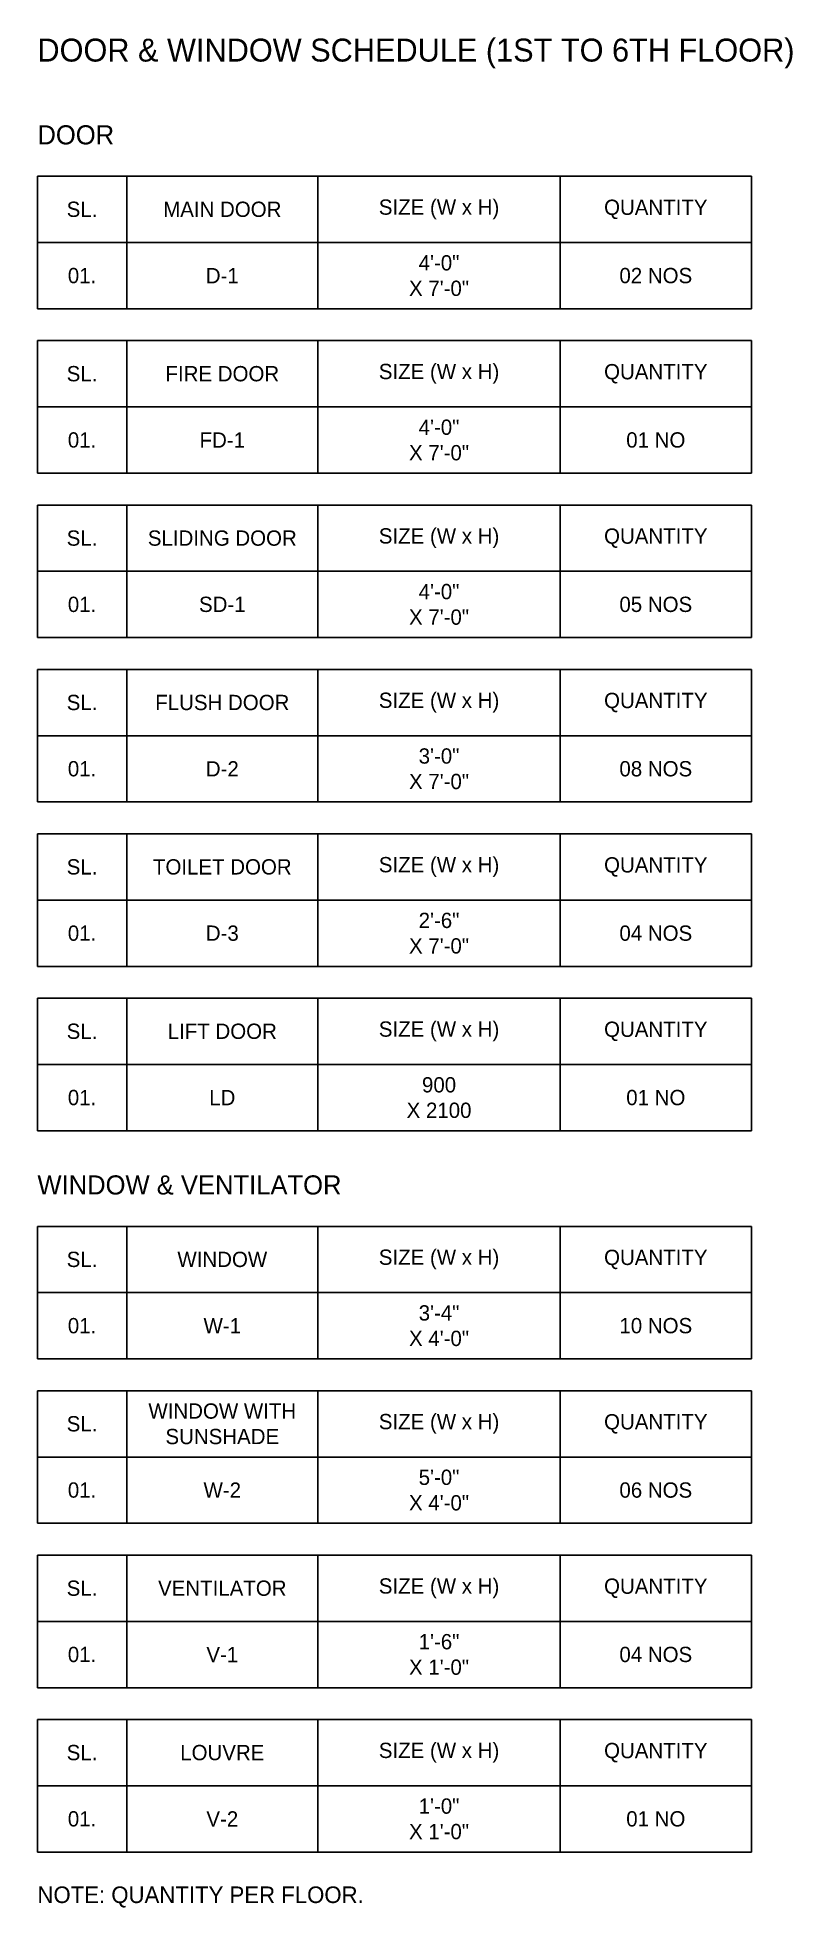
# Model space of a CAD drawing. Header units: millimetres. Extents: x -4369 to 320704, y -106852 to 19948.
# Drawn here: x 300000 to 305923, y -14086 to 590 of the extents above; entities that cross this region are included whole.
import ezdxf

# ---------------------------------------------------------------- set-up
doc = ezdxf.new("R2010")
doc.units = ezdxf.units.MM
doc.layers.add('A-SCHED', color=7, linetype='Continuous')
doc.layers.add('A-SCHED-TEXT', color=2, linetype='Continuous')

msp = doc.modelspace()

# ---------------------------------------------------------------- texts
at = {"layer": 'A-SCHED-TEXT'}
for s, height, p in [('DOOR & WINDOW SCHEDULE (1ST TO 6TH FLOOR)', 180, (300000, 400)), ('DOOR', 150, (300000, -250)), ('WINDOW & VENTILATOR', 150, (300000, -8490)), ('NOTE: QUANTITY PER FLOOR.', 130, (300000, -14050))]:
    msp.add_text(s, height=height, dxfattribs=at).set_placement(p)
at = {"layer": 'A-SCHED-TEXT', "char_height": 120, "attachment_point": 5}
for s, insert, width in [('SL.', (300350, -760), 600), ('MAIN DOOR', (301450, -760), 1400), ('SIZE (W x H)', (303150, -760), 1800), ('QUANTITY', (304850, -760), 1400), ('4\'-0"\\PX 7\'-0"', (303150, -1280), 1800), ('01.', (300350, -1280), 600), ('D-1', (301450, -1280), 1400), ('02 NOS', (304850, -1280), 1400), ('SL.', (300350, -2050), 600), ('FIRE DOOR', (301450, -2050), 1400), ('SIZE (W x H)', (303150, -2050), 1800), ('QUANTITY', (304850, -2050), 1400), ('4\'-0"\\PX 7\'-0"', (303150, -2570), 1800), ('01.', (300350, -2570), 600), ('FD-1', (301450, -2570), 1400), ('01 NO', (304850, -2570), 1400), ('SL.', (300350, -3340), 600), ('SLIDING DOOR', (301450, -3340), 1400), ('SIZE (W x H)', (303150, -3340), 1800), ('QUANTITY', (304850, -3340), 1400), ('01.', (300350, -3860), 600), ('SD-1', (301450, -3860), 1400), ('4\'-0"\\PX 7\'-0"', (303150, -3860), 1800), ('05 NOS', (304850, -3860), 1400), ('SIZE (W x H)', (303150, -4630), 1800), ('SL.', (300350, -4630), 600), ('FLUSH DOOR', (301450, -4630), 1400), ('QUANTITY', (304850, -4630), 1400), ('3\'-0"\\PX 7\'-0"', (303150, -5150), 1800), ('01.', (300350, -5150), 600), ('D-2', (301450, -5150), 1400), ('08 NOS', (304850, -5150), 1400), ('SL.', (300350, -5920), 600), ('TOILET DOOR', (301450, -5920), 1400), ('SIZE (W x H)', (303150, -5920), 1800), ('QUANTITY', (304850, -5920), 1400), ('2\'-6"\\PX 7\'-0"', (303150, -6440), 1800), ('01.', (300350, -6440), 600), ('D-3', (301450, -6440), 1400), ('04 NOS', (304850, -6440), 1400), ('SL.', (300350, -7210), 600), ('LIFT DOOR', (301450, -7210), 1400), ('SIZE (W x H)', (303150, -7210), 1800), ('QUANTITY', (304850, -7210), 1400), ('900\\PX 2100', (303150, -7730), 1800), ('01.', (300350, -7730), 600), ('LD', (301450, -7730), 1400), ('01 NO', (304850, -7730), 1400), ('SL.', (300350, -9000), 600), ('WINDOW', (301450, -9000), 1400), ('SIZE (W x H)', (303150, -9000), 1800), ('QUANTITY', (304850, -9000), 1400), ('3\'-4"\\PX 4\'-0"', (303150, -9520), 1800), ('01.', (300350, -9520), 600), ('W-1', (301450, -9520), 1400), ('10 NOS', (304850, -9520), 1400), ('SL.', (300350, -10290), 600), ('WINDOW WITH SUNSHADE', (301450, -10290), 1400), ('SIZE (W x H)', (303150, -10290), 1800), ('QUANTITY', (304850, -10290), 1400), ('5\'-0"\\PX 4\'-0"', (303150, -10810), 1800), ('01.', (300350, -10810), 600), ('W-2', (301450, -10810), 1400), ('06 NOS', (304850, -10810), 1400), ('SL.', (300350, -11580), 600), ('VENTILATOR', (301450, -11580), 1400), ('SIZE (W x H)', (303150, -11580), 1800), ('QUANTITY', (304850, -11580), 1400), ('1\'-6"\\PX 1\'-0"', (303150, -12100), 1800), ('01.', (300350, -12100), 600), ('V-1', (301450, -12100), 1400), ('04 NOS', (304850, -12100), 1400), ('SL.', (300350, -12870), 600), ('LOUVRE', (301450, -12870), 1400), ('SIZE (W x H)', (303150, -12870), 1800), ('QUANTITY', (304850, -12870), 1400), ('01.', (300350, -13390), 600), ('V-2', (301450, -13390), 1400), ('1\'-0"\\PX 1\'-0"', (303150, -13390), 1800), ('01 NO', (304850, -13390), 1400)]:
    msp.add_mtext(s, dxfattribs=dict(at, insert=insert, width=width))

# ---------------------------------------------------------------- linework, layer by layer
at = {"layer": 'A-SCHED'}
for p, q in [((300000, -500), (305600, -500)), ((300000, -500), (300000, -1540)), ((300700, -500), (300700, -1540)), ((302200, -500), (302200, -1540)), ((304100, -500), (304100, -1540)), ((305600, -500), (305600, -1540)), ((300000, -1020), (305600, -1020)), ((300000, -1540), (305600, -1540)), ((300000, -1790), (305600, -1790)), ((300000, -1790), (300000, -2830)), ((300700, -1790), (300700, -2830)), ((302200, -1790), (302200, -2830)), ((304100, -1790), (304100, -2830)), ((305600, -1790), (305600, -2830)), ((300000, -2310), (305600, -2310)), ((300000, -2830), (305600, -2830)), ((300000, -3080), (305600, -3080)), ((300000, -3080), (300000, -4120)), ((300700, -3080), (300700, -4120)), ((302200, -3080), (302200, -4120)), ((304100, -3080), (304100, -4120)), ((305600, -3080), (305600, -4120)), ((300000, -3600), (305600, -3600)), ((300000, -4120), (305600, -4120)), ((300000, -4370), (305600, -4370)), ((300000, -4370), (300000, -5410)), ((300700, -4370), (300700, -5410)), ((302200, -4370), (302200, -5410)), ((304100, -4370), (304100, -5410)), ((305600, -4370), (305600, -5410)), ((300000, -4890), (305600, -4890)), ((300000, -5410), (305600, -5410)), ((300000, -5660), (305600, -5660)), ((300000, -5660), (300000, -6700)), ((300700, -5660), (300700, -6700)), ((302200, -5660), (302200, -6700)), ((304100, -5660), (304100, -6700)), ((305600, -5660), (305600, -6700)), ((300000, -6180), (305600, -6180)), ((300000, -6700), (305600, -6700)), ((300000, -6950), (305600, -6950)), ((300000, -6950), (300000, -7990)), ((300700, -6950), (300700, -7990)), ((302200, -6950), (302200, -7990)), ((304100, -6950), (304100, -7990)), ((305600, -6950), (305600, -7990)), ((300000, -7470), (305600, -7470)), ((300000, -7990), (305600, -7990)), ((300000, -8740), (305600, -8740)), ((300000, -8740), (300000, -9780)), ((300700, -8740), (300700, -9780)), ((302200, -8740), (302200, -9780)), ((304100, -8740), (304100, -9780)), ((305600, -8740), (305600, -9780)), ((300000, -9260), (305600, -9260)), ((300000, -9780), (305600, -9780)), ((300000, -10030), (305600, -10030)), ((300000, -10030), (300000, -11070)), ((300700, -10030), (300700, -11070)), ((302200, -10030), (302200, -11070)), ((304100, -10030), (304100, -11070)), ((305600, -10030), (305600, -11070)), ((300000, -10550), (305600, -10550)), ((300000, -11070), (305600, -11070)), ((300000, -11320), (305600, -11320)), ((300000, -11320), (300000, -12360)), ((300700, -11320), (300700, -12360)), ((302200, -11320), (302200, -12360)), ((304100, -11320), (304100, -12360)), ((305600, -11320), (305600, -12360)), ((300000, -11840), (305600, -11840)), ((300000, -12360), (305600, -12360)), ((300000, -12610), (305600, -12610)), ((300000, -12610), (300000, -13650)), ((300700, -12610), (300700, -13650)), ((302200, -12610), (302200, -13650)), ((304100, -12610), (304100, -13650)), ((305600, -12610), (305600, -13650)), ((300000, -13130), (305600, -13130)), ((300000, -13650), (305600, -13650))]:
    msp.add_line(p, q, dxfattribs=at)

msp.set_redraw_order([(e.dxf.handle, doc.entitydb.next_handle()) for e in msp.query("TEXT MTEXT ATTDEF DIMENSION ARC_DIMENSION")])  # texts and dimensions are drawn at this point

doc.saveas('drawing.dxf')
